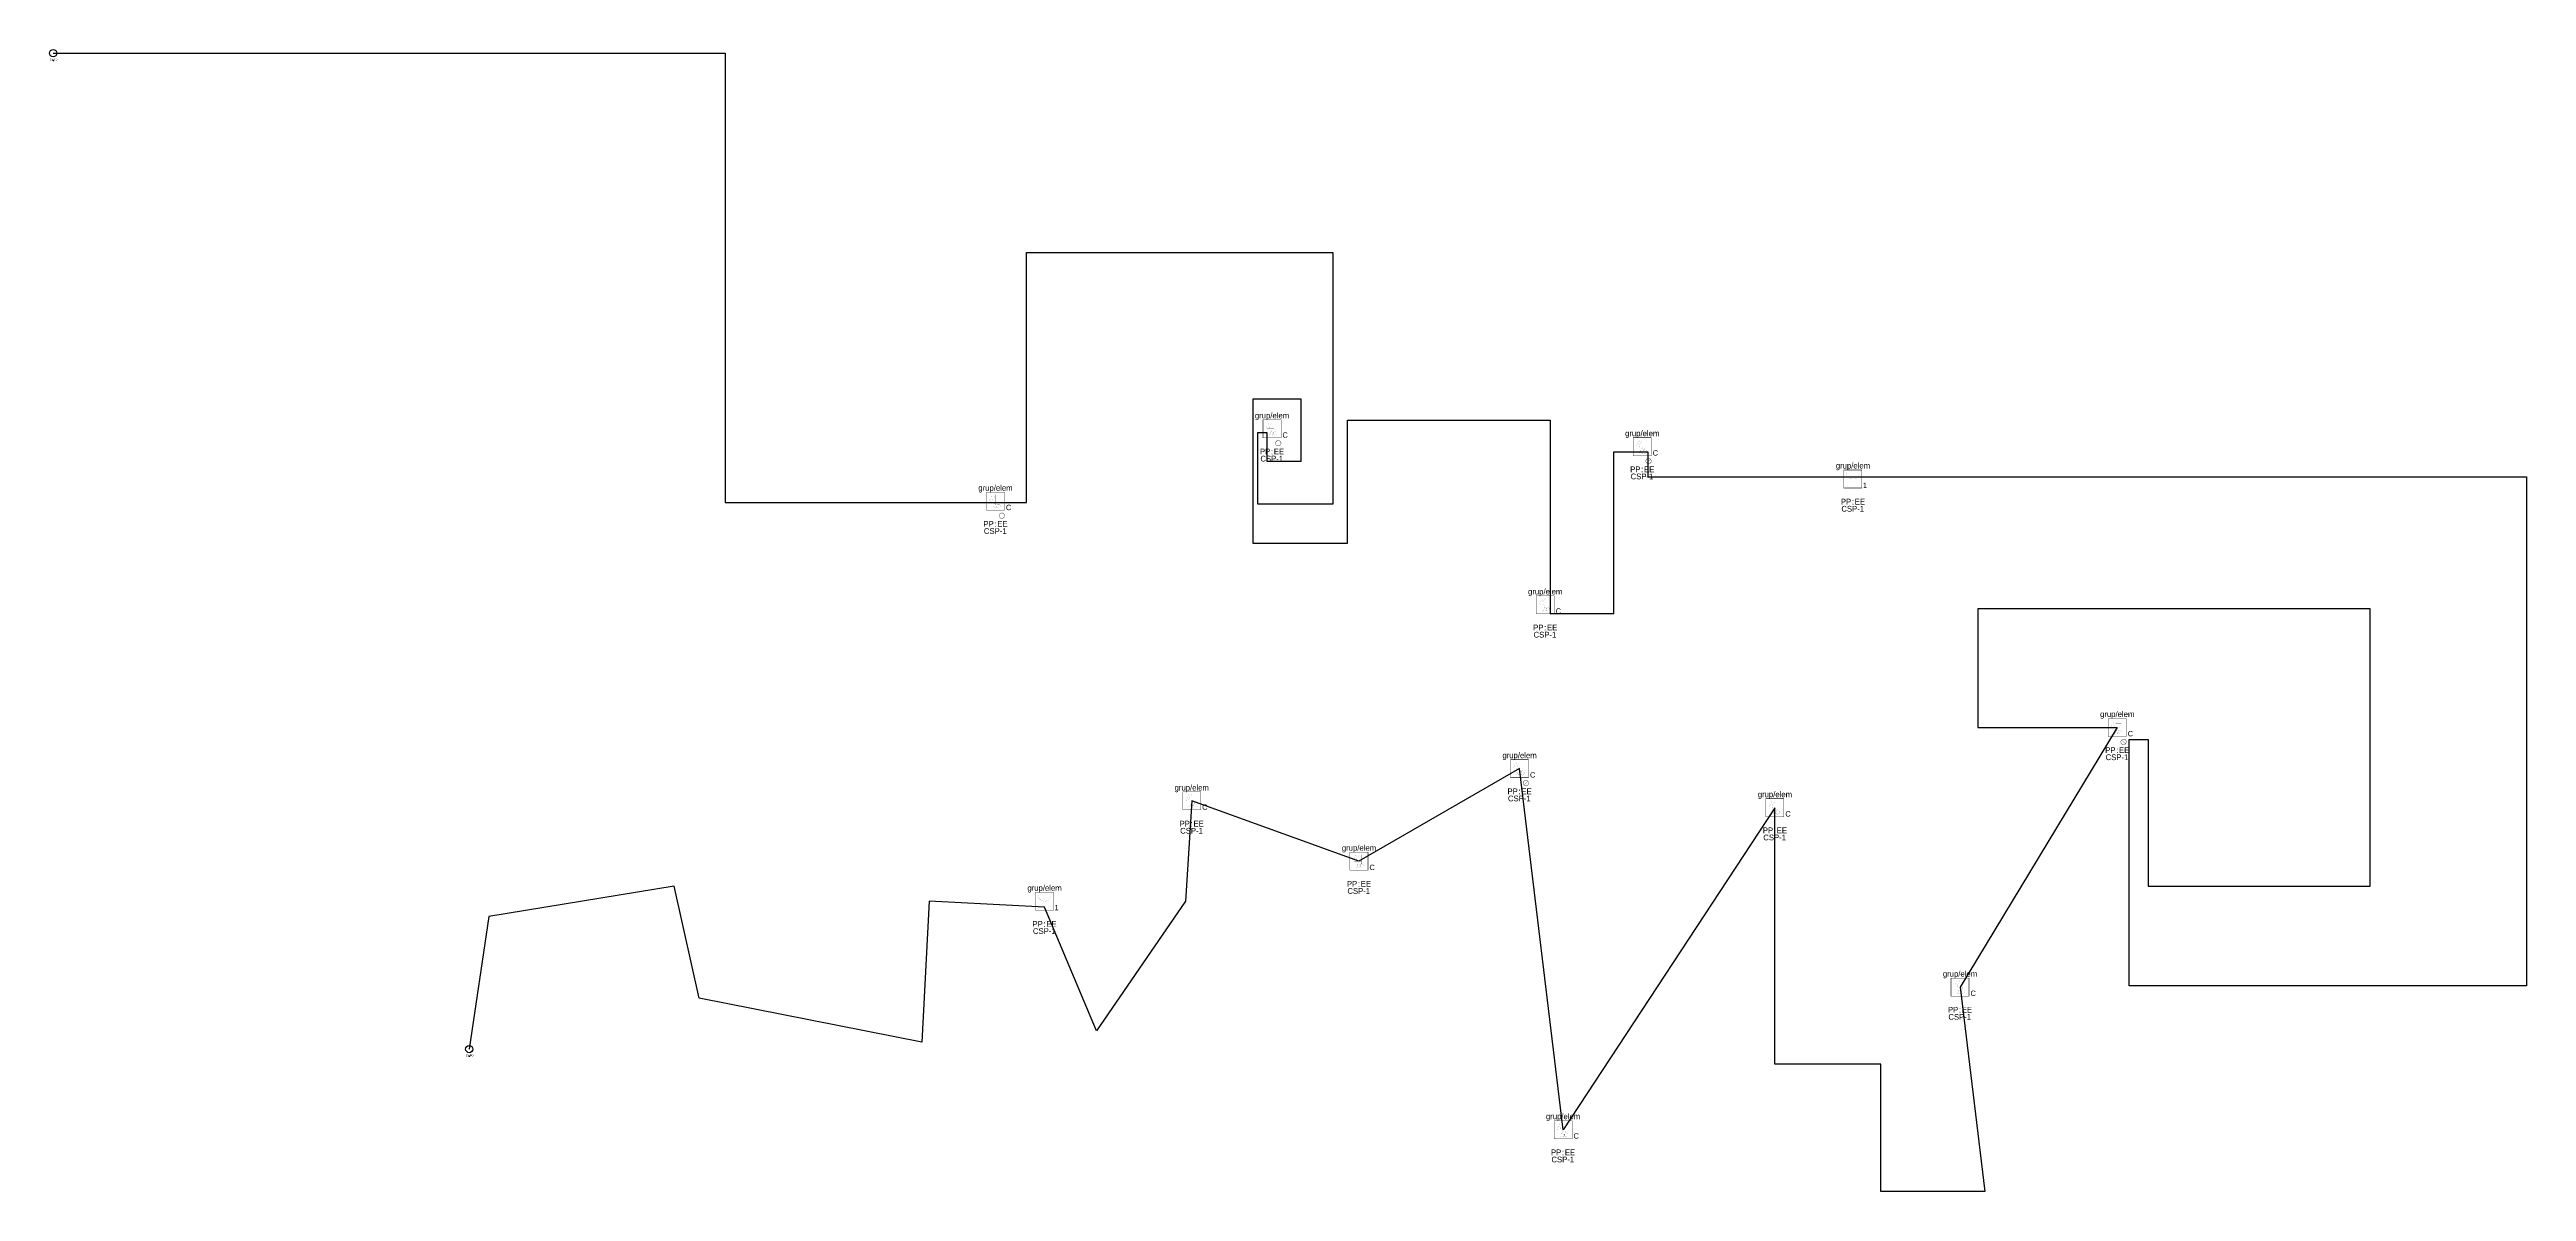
# Model space of a CAD drawing. Extents: x 791 to 7667, y 459 to 3629.
import ezdxf
from ezdxf.enums import TextEntityAlignment as Align

# ---------------------------------------------------------------- set-up
doc = ezdxf.new("R2010")
doc.units = 0
doc.layers.get('0').update_dxf_attribs({"linetype": 'CONTINUOUS'})
for name, color, linetype in [('LOOP_10', 7, 'CONTINUOUS'), ('SCHSEC_ADRES_ELEMENT', 1, 'CONTINUOUS'), ('SCHSEC_ADRES_GRUPY', 6, 'CONTINUOUS'), ('SCHSEC_ADRES_WEJSCIA', 4, 'CONTINUOUS'), ('SCHSEC_CENTRALA', 3, 'CONTINUOUS'), ('SCHSEC_KOMENTARZ', 8, 'CONTINUOUS'), ('SCHSEC_OPISY', 9, 'CONTINUOUS')]:
    doc.layers.add(name, color=color, linetype=linetype)

# ---------------------------------------------------------------- blocks, each defined once
blk = doc.blocks.new('*U149')
at = {"layer": 'SCHSEC_ADRES_ELEMENT'}
blk.add_text(':', height=16, dxfattribs=at).set_placement((-3.1, -70.9))
blk = doc.blocks.new('*U150')
blk.add_text('1', height=15).set_placement((27.7, -25))
blk = doc.blocks.new('*U60')
at = {"const_width": 1}
blk.add_lwpolyline([(-25, -25), (-25, 25), (25, 25), (25, -25)], close=True, dxfattribs=at)
at = {"const_width": 0.2}
blk.add_lwpolyline([(-18, 18), (-18, 18, 0.414214), (0, 0), (0, 0), (0, -18), (0, 0), (0, 0, 0.414214), (18, 18), (18, 18)], format="xyb", dxfattribs=at)
for name in ['*U149', '*U150']:
    blk.add_blockref(name, (0, 0))
at = {"layer": 'SCHSEC_ADRES_ELEMENT', "flags": 8}
blk.add_attdef('PETLA', text='', height=16, dxfattribs=at).set_placement((-5, -62.9), align=Align.MIDDLE_RIGHT)
blk.add_attdef('ELEM', text='', height=16, dxfattribs=at).set_placement((5, -62.9), align=Align.MIDDLE_LEFT)
at = {"layer": 'SCHSEC_ADRES_GRUPY', "flags": 8}
blk.add_attdef('ADRES', text='', height=16, dxfattribs=at).set_placement((0, 29), align=Align.CENTER)
at = {"layer": 'SCHSEC_ADRES_WEJSCIA', "flags": 8}
blk.add_attdef('WEJ_1', text='', height=16, dxfattribs=at).set_placement((0, 29), align=Align.CENTER)
at = {"layer": 'SCHSEC_CENTRALA', "flags": 8}
blk.add_attdef('CSP', text='', height=16, dxfattribs=at).set_placement((-0.7, -90.7), align=Align.CENTER)
at = {"layer": 'SCHSEC_KOMENTARZ', "flags": 8}
blk.add_attdef('KOMENT', text='', height=10, dxfattribs=at).set_placement((30, 0), align=Align.MIDDLE_LEFT)
at = {"layer": 'SCHSEC_OPISY', "flags": 8}
for tag, p in [('OP_1', (-29, 17)), ('OP_2', (-29, 0)), ('OP_3', (-29, -17))]:
    blk.add_attdef(tag, text='', height=16, dxfattribs=at).set_placement(p, align=Align.MIDDLE_RIGHT)
blk = doc.blocks.new('*U153')
at = {"layer": 'SCHSEC_ADRES_ELEMENT'}
blk.add_text(':', height=16, dxfattribs=at).set_placement((-3.1, -70.9))
blk = doc.blocks.new('*U154')
blk.add_text('C', height=15).set_placement((29, -24.7))
blk = doc.blocks.new('*U62')
at = {"const_width": 1}
blk.add_lwpolyline([(-25, -25), (-25, 25), (25, 25), (25, -25)], close=True, dxfattribs=at)
at = {"const_width": 0.2}
for points in [[(-8, 18), (-15.5, 4.5, 0.572988), (-12.9, 0), (-3, 0, -0.572988), (-0.4, -4.5), (-8, -18)], [(0, 18), (-7.6, 4.5, 0.572988), (-5, 0), (5, 0, -0.572988), (7.6, -4.5), (0, -18)]]:
    blk.add_lwpolyline(points, format="xyb", dxfattribs=at)
for points in [[(0, -8), (0, 18), (0, 11), (-3.6, 11), (3.6, 11)], [(8, -8), (8, 18), (8, 11), (4.4, 11), (11.6, 11)]]:
    blk.add_lwpolyline(points, dxfattribs=at)
for points in [[(-5, -13), (-5, -13, -0.414214), (0, -8), (0, -8, -0.414214), (5, -13), (5, -13, -0.414214), (0, -18), (0, -18, -0.414214)], [(3, -13), (3, -13, -0.414214), (8, -8), (8, -8, -0.414214), (13, -13), (13, -13, -0.414214), (8, -18), (8, -18, -0.414214)]]:
    blk.add_lwpolyline(points, format="xyb", close=True, dxfattribs=at)
for name in ['*U153', '*U154']:
    blk.add_blockref(name, (0, 0))
at = {"layer": 'SCHSEC_ADRES_ELEMENT', "flags": 8}
blk.add_attdef('PETLA', text='', height=16, dxfattribs=at).set_placement((-5, -62.9), align=Align.MIDDLE_RIGHT)
blk.add_attdef('ELEM', text='', height=16, dxfattribs=at).set_placement((5, -62.9), align=Align.MIDDLE_LEFT)
at = {"layer": 'SCHSEC_ADRES_GRUPY', "flags": 8}
blk.add_attdef('ADRES', text='', height=16, dxfattribs=at).set_placement((0, 29), align=Align.CENTER)
at = {"layer": 'SCHSEC_CENTRALA', "flags": 8}
blk.add_attdef('CSP', text='', height=16, dxfattribs=at).set_placement((-0.7, -90.7), align=Align.CENTER)
at = {"layer": 'SCHSEC_KOMENTARZ', "flags": 8}
blk.add_attdef('KOMENT', text='', height=10, dxfattribs=at).set_placement((30, 0), align=Align.MIDDLE_LEFT)
at = {"layer": 'SCHSEC_OPISY', "flags": 8}
for tag, p in [('OP_1', (-29, 17)), ('OP_2', (-29, 0)), ('OP_3', (-29, -17))]:
    blk.add_attdef(tag, text='', height=16, dxfattribs=at).set_placement(p, align=Align.MIDDLE_RIGHT)
blk = doc.blocks.new('*U139')
at = {"layer": 'SCHSEC_ADRES_ELEMENT'}
blk.add_text(':', height=16, dxfattribs=at).set_placement((-3.1, -70.9))
blk = doc.blocks.new('*U140')
blk.add_text('C', height=15).set_placement((29, -24.7))
blk = doc.blocks.new('*U55')
at = {"const_width": 1}
blk.add_lwpolyline([(-25, -25), (-25, 25), (25, 25), (25, -25)], close=True, dxfattribs=at)
at = {"const_width": 0.2}
for points in [[(-8, 18), (-15.5, 4.5, 0.572988), (-12.9, 0), (-3, 0, -0.572988), (-0.4, -4.5), (-8, -18)], [(0, 18), (-7.6, 4.5, 0.572988), (-5, 0), (5, 0, -0.572988), (7.6, -4.5), (0, -18)]]:
    blk.add_lwpolyline(points, format="xyb", dxfattribs=at)
for points in [[(0, -8), (0, 18), (0, 11), (-3.6, 11), (3.6, 11)], [(8, -8), (8, 18), (8, 11), (4.4, 11), (11.6, 11)], [(12.2, -45.3), (22.8, -34.7), (17.5, -40), (12.2, -34.7), (22.8, -45.3)]]:
    blk.add_lwpolyline(points, dxfattribs=at)
for points, const_width in [([(-5, -13), (-5, -13, -0.414214), (0, -8), (0, -8, -0.414214), (5, -13), (5, -13, -0.414214), (0, -18), (0, -18, -0.414214)], 0.2), ([(3, -13), (3, -13, -0.414214), (8, -8), (8, -8, -0.414214), (13, -13), (13, -13, -0.414214), (8, -18), (8, -18, -0.414214)], 0.2), ([(17.5, -32.5), (17.5, -32.5, -0.414214), (25, -40), (25, -40, -0.414214), (17.5, -47.5), (17.5, -47.5, -0.414214), (10, -40), (10, -40, -0.414214)], 1)]:
    blk.add_lwpolyline(points, format="xyb", close=True, dxfattribs=dict(const_width=const_width))
for name in ['*U139', '*U140']:
    blk.add_blockref(name, (0, 0))
at = {"layer": 'SCHSEC_ADRES_ELEMENT', "flags": 8}
blk.add_attdef('PETLA', text='', height=16, dxfattribs=at).set_placement((-5, -62.9), align=Align.MIDDLE_RIGHT)
blk.add_attdef('ELEM', text='', height=16, dxfattribs=at).set_placement((5, -62.9), align=Align.MIDDLE_LEFT)
at = {"layer": 'SCHSEC_ADRES_GRUPY', "flags": 8}
blk.add_attdef('ADRES', text='', height=16, dxfattribs=at).set_placement((0, 29), align=Align.CENTER)
at = {"layer": 'SCHSEC_CENTRALA', "flags": 8}
blk.add_attdef('CSP', text='', height=16, dxfattribs=at).set_placement((-0.7, -90.7), align=Align.CENTER)
at = {"layer": 'SCHSEC_KOMENTARZ', "flags": 8}
blk.add_attdef('KOMENT', text='', height=10, dxfattribs=at).set_placement((30, 0), align=Align.MIDDLE_LEFT)
at = {"layer": 'SCHSEC_OPISY', "flags": 8}
for tag, p in [('OP_1', (-29, 17)), ('OP_2', (-29, 0)), ('OP_3', (-29, -17))]:
    blk.add_attdef(tag, text='', height=16, dxfattribs=at).set_placement(p, align=Align.MIDDLE_RIGHT)
blk = doc.blocks.new('*U69')
blk.add_text(':', height=5).set_placement((-1, -20))
blk = doc.blocks.new('*U15')
for q in [(-2, -20), (2, -20)]:
    blk.add_line((0, -20), q)
blk.add_circle((0, 0), 10)
blk.add_blockref('*U69', (0, 0))
blk.add_attdef('LOOP', text='', height=5).set_placement((-2, -20), align=Align.RIGHT)
for tag in ['TO', 'FROM']:
    blk.add_attdef(tag, (2, -20), '', height=5)
blk = doc.blocks.new('*U70')
blk.add_text(':', height=5).set_placement((-1, -20))
blk = doc.blocks.new('*U19')
for q in [(-2, -20), (2, -20)]:
    blk.add_line((0, -20), q)
blk.add_circle((0, 0), 10)
blk.add_blockref('*U70', (0, 0))
blk.add_attdef('LOOP', text='', height=5).set_placement((-2, -20), align=Align.RIGHT)
for tag in ['TO', 'FROM']:
    blk.add_attdef(tag, (2, -20), '', height=5)

msp = doc.modelspace()

# ---------------------------------------------------------------- linework, layer by layer
at = {"layer": 'LOOP_10'}
msp.add_lwpolyline([(801, 3618.7), (2666.1, 3618.7), (2666.1, 2370.9), (3403.3, 2370.9), (3503.3, 2370.9), (3503.3, 3065.7), (4352.9, 3065.7), (4352.9, 2366.6), (4145.3, 2366.6), (4145.3, 2565.6), (4170.2, 2565.6), (4170.2, 2486.3), (4265.7, 2486.3), (4265.7, 2657.8), (4131.6, 2657.8), (4131.6, 2258.5), (4394.1, 2258.5), (4394.1, 2600.1), (4956.2, 2600.1), (4956.2, 2063), (5132.9, 2063), (5132.9, 2512.2), (5228.1, 2512.2), (5228.1, 2442.6), (5796, 2442.6), (7666.8, 2442.6), (7666.8, 1029.6), (6564.1, 1029.6), (6564.1, 1713.5), (6616.6, 1713.5), (6616.6, 1306.2), (7232.9, 1306.2), (7232.9, 2076), (6144.1, 2076), (6144.1, 1746.9), (6530.8, 1746.9), (6094.3, 1026.2), (6163.5, 458.9), (5874.5, 458.9), (5874.5, 811.8), (5580.5, 811.8), (5580.5, 1524.2), (4992.4, 630.3), (4871.7, 1632.5), (4425.9, 1375.7), (3961.6, 1542.8), (3944.1, 1264.4), (3697.3, 904.9), (3553.1, 1248.1), (3232.5, 1264.4), (3212.6, 873.4), (2594, 995.7), (2524.7, 1306.7), (2010, 1222.1), (1956.1, 854.1)], dxfattribs=at)

# ---------------------------------------------------------------- block references
for name, p in [('*U19', (801, 3618.7)), ('*U15', (1956.1, 854.1))]:
    msp.add_blockref(name, p, dxfattribs=at).add_auto_attribs({'FROM': '0', 'TO': 'TO', 'LOOP': '10'})
ref = msp.add_blockref('*U55', (4184.5, 2575.8), dxfattribs=at)
ref.add_attrib('PETLA', 'PP', dxfattribs={"layer": 'SCHSEC_ADRES_ELEMENT', "height": 16}).set_placement((4179.5, 2512.9), align=Align.MIDDLE_RIGHT)
ref.add_attrib('ELEM', 'EE', dxfattribs={"layer": 'SCHSEC_ADRES_ELEMENT', "height": 16}).set_placement((4189.5, 2512.9), align=Align.MIDDLE_LEFT)
ref.add_attrib('ADRES', 'grup/elem', dxfattribs={"layer": 'SCHSEC_ADRES_GRUPY', "height": 16}).set_placement((4184.5, 2604.8), align=Align.CENTER)
ref.add_attrib('CSP', 'CSP-1', dxfattribs={"layer": 'SCHSEC_CENTRALA', "height": 16}).set_placement((4183.8, 2485.1), align=Align.CENTER)
ref = msp.add_blockref('*U55', (5212.2, 2526.3), dxfattribs=at)
ref.add_attrib('PETLA', 'PP', dxfattribs={"layer": 'SCHSEC_ADRES_ELEMENT', "height": 16}).set_placement((5207.2, 2463.4), align=Align.MIDDLE_RIGHT)
ref.add_attrib('ELEM', 'EE', dxfattribs={"layer": 'SCHSEC_ADRES_ELEMENT', "height": 16}).set_placement((5217.2, 2463.4), align=Align.MIDDLE_LEFT)
ref.add_attrib('ADRES', 'grup/elem', dxfattribs={"layer": 'SCHSEC_ADRES_GRUPY', "height": 16}).set_placement((5212.2, 2555.3), align=Align.CENTER)
ref.add_attrib('CSP', 'CSP-1', dxfattribs={"layer": 'SCHSEC_CENTRALA', "height": 16}).set_placement((5211.5, 2435.7), align=Align.CENTER)
ref = msp.add_blockref('*U60', (5797.2, 2436.6), dxfattribs=at)
ref.add_attrib('PETLA', 'PP', dxfattribs={"layer": 'SCHSEC_ADRES_ELEMENT', "height": 16}).set_placement((5792.2, 2373.7), align=Align.MIDDLE_RIGHT)
ref.add_attrib('ELEM', 'EE', dxfattribs={"layer": 'SCHSEC_ADRES_ELEMENT', "height": 16}).set_placement((5802.2, 2373.7), align=Align.MIDDLE_LEFT)
ref.add_attrib('ADRES', 'grup/elem', dxfattribs={"layer": 'SCHSEC_ADRES_GRUPY', "height": 16}).set_placement((5797.2, 2465.6), align=Align.CENTER)
ref.add_attrib('CSP', 'CSP-1', dxfattribs={"layer": 'SCHSEC_CENTRALA', "height": 16}).set_placement((5796.5, 2346), align=Align.CENTER)
ref = msp.add_blockref('*U55', (3416.9, 2374.8), dxfattribs=at)
ref.add_attrib('PETLA', 'PP', dxfattribs={"layer": 'SCHSEC_ADRES_ELEMENT', "height": 16}).set_placement((3411.9, 2311.9), align=Align.MIDDLE_RIGHT)
ref.add_attrib('ELEM', 'EE', dxfattribs={"layer": 'SCHSEC_ADRES_ELEMENT', "height": 16}).set_placement((3421.9, 2311.9), align=Align.MIDDLE_LEFT)
ref.add_attrib('ADRES', 'grup/elem', dxfattribs={"layer": 'SCHSEC_ADRES_GRUPY', "height": 16}).set_placement((3416.9, 2403.8), align=Align.CENTER)
ref.add_attrib('CSP', 'CSP-1', dxfattribs={"layer": 'SCHSEC_CENTRALA', "height": 16}).set_placement((3416.2, 2284.1), align=Align.CENTER)
ref = msp.add_blockref('*U62', (4942.9, 2087.1), dxfattribs=at)
ref.add_attrib('PETLA', 'PP', dxfattribs={"layer": 'SCHSEC_ADRES_ELEMENT', "height": 16}).set_placement((4937.9, 2024.2), align=Align.MIDDLE_RIGHT)
ref.add_attrib('ELEM', 'EE', dxfattribs={"layer": 'SCHSEC_ADRES_ELEMENT', "height": 16}).set_placement((4947.9, 2024.2), align=Align.MIDDLE_LEFT)
ref.add_attrib('ADRES', 'grup/elem', dxfattribs={"layer": 'SCHSEC_ADRES_GRUPY', "height": 16}).set_placement((4942.9, 2116.1), align=Align.CENTER)
ref.add_attrib('CSP', 'CSP-1', dxfattribs={"layer": 'SCHSEC_CENTRALA', "height": 16}).set_placement((4942.2, 1996.4), align=Align.CENTER)
ref = msp.add_blockref('*U55', (6530.8, 1746.9), dxfattribs=at)
ref.add_attrib('PETLA', 'PP', dxfattribs={"layer": 'SCHSEC_ADRES_ELEMENT', "height": 16}).set_placement((6525.8, 1684), align=Align.MIDDLE_RIGHT)
ref.add_attrib('ELEM', 'EE', dxfattribs={"layer": 'SCHSEC_ADRES_ELEMENT', "height": 16}).set_placement((6535.8, 1684), align=Align.MIDDLE_LEFT)
ref.add_attrib('ADRES', 'grup/elem', dxfattribs={"layer": 'SCHSEC_ADRES_GRUPY', "height": 16}).set_placement((6530.8, 1775.9), align=Align.CENTER)
ref.add_attrib('CSP', 'CSP-1', dxfattribs={"layer": 'SCHSEC_CENTRALA', "height": 16}).set_placement((6530.1, 1656.2), align=Align.CENTER)
ref = msp.add_blockref('*U55', (4871.7, 1632.5), dxfattribs=at)
ref.add_attrib('PETLA', 'PP', dxfattribs={"layer": 'SCHSEC_ADRES_ELEMENT', "height": 16}).set_placement((4866.7, 1569.5), align=Align.MIDDLE_RIGHT)
ref.add_attrib('ELEM', 'EE', dxfattribs={"layer": 'SCHSEC_ADRES_ELEMENT', "height": 16}).set_placement((4876.7, 1569.5), align=Align.MIDDLE_LEFT)
ref.add_attrib('ADRES', 'grup/elem', dxfattribs={"layer": 'SCHSEC_ADRES_GRUPY', "height": 16}).set_placement((4871.7, 1661.5), align=Align.CENTER)
ref.add_attrib('CSP', 'CSP-1', dxfattribs={"layer": 'SCHSEC_CENTRALA', "height": 16}).set_placement((4871, 1541.8), align=Align.CENTER)
ref = msp.add_blockref('*U62', (3961.6, 1542.8), dxfattribs=at)
ref.add_attrib('PETLA', 'PP', dxfattribs={"layer": 'SCHSEC_ADRES_ELEMENT', "height": 16}).set_placement((3956.6, 1479.8), align=Align.MIDDLE_RIGHT)
ref.add_attrib('ELEM', 'EE', dxfattribs={"layer": 'SCHSEC_ADRES_ELEMENT', "height": 16}).set_placement((3966.6, 1479.8), align=Align.MIDDLE_LEFT)
ref.add_attrib('ADRES', 'grup/elem', dxfattribs={"layer": 'SCHSEC_ADRES_GRUPY', "height": 16}).set_placement((3961.6, 1571.8), align=Align.CENTER)
ref.add_attrib('CSP', 'CSP-1', dxfattribs={"layer": 'SCHSEC_CENTRALA', "height": 16}).set_placement((3961, 1452.1), align=Align.CENTER)
ref = msp.add_blockref('*U62', (5580.5, 1524.2), dxfattribs=at)
ref.add_attrib('PETLA', 'PP', dxfattribs={"layer": 'SCHSEC_ADRES_ELEMENT', "height": 16}).set_placement((5575.5, 1461.3), align=Align.MIDDLE_RIGHT)
ref.add_attrib('ELEM', 'EE', dxfattribs={"layer": 'SCHSEC_ADRES_ELEMENT', "height": 16}).set_placement((5585.5, 1461.3), align=Align.MIDDLE_LEFT)
ref.add_attrib('ADRES', 'grup/elem', dxfattribs={"layer": 'SCHSEC_ADRES_GRUPY', "height": 16}).set_placement((5580.5, 1553.2), align=Align.CENTER)
ref.add_attrib('CSP', 'CSP-1', dxfattribs={"layer": 'SCHSEC_CENTRALA', "height": 16}).set_placement((5579.8, 1433.5), align=Align.CENTER)
ref = msp.add_blockref('*U62', (4425.9, 1375.7), dxfattribs=at)
ref.add_attrib('PETLA', 'PP', dxfattribs={"layer": 'SCHSEC_ADRES_ELEMENT', "height": 16}).set_placement((4420.9, 1312.8), align=Align.MIDDLE_RIGHT)
ref.add_attrib('ELEM', 'EE', dxfattribs={"layer": 'SCHSEC_ADRES_ELEMENT', "height": 16}).set_placement((4430.9, 1312.8), align=Align.MIDDLE_LEFT)
ref.add_attrib('ADRES', 'grup/elem', dxfattribs={"layer": 'SCHSEC_ADRES_GRUPY', "height": 16}).set_placement((4425.9, 1404.7), align=Align.CENTER)
ref.add_attrib('CSP', 'CSP-1', dxfattribs={"layer": 'SCHSEC_CENTRALA', "height": 16}).set_placement((4425.3, 1285), align=Align.CENTER)
ref = msp.add_blockref('*U60', (3553.1, 1264.4), dxfattribs=at)
ref.add_attrib('PETLA', 'PP', dxfattribs={"layer": 'SCHSEC_ADRES_ELEMENT', "height": 16}).set_placement((3548.1, 1201.5), align=Align.MIDDLE_RIGHT)
ref.add_attrib('ELEM', 'EE', dxfattribs={"layer": 'SCHSEC_ADRES_ELEMENT', "height": 16}).set_placement((3558.1, 1201.5), align=Align.MIDDLE_LEFT)
ref.add_attrib('ADRES', 'grup/elem', dxfattribs={"layer": 'SCHSEC_ADRES_GRUPY', "height": 16}).set_placement((3553.1, 1293.4), align=Align.CENTER)
ref.add_attrib('CSP', 'CSP-1', dxfattribs={"layer": 'SCHSEC_CENTRALA', "height": 16}).set_placement((3552.4, 1173.7), align=Align.CENTER)
ref = msp.add_blockref('*U62', (6094.3, 1026.2), dxfattribs=at)
ref.add_attrib('PETLA', 'PP', dxfattribs={"layer": 'SCHSEC_ADRES_ELEMENT', "height": 16}).set_placement((6089.3, 963.3), align=Align.MIDDLE_RIGHT)
ref.add_attrib('ELEM', 'EE', dxfattribs={"layer": 'SCHSEC_ADRES_ELEMENT', "height": 16}).set_placement((6099.3, 963.3), align=Align.MIDDLE_LEFT)
ref.add_attrib('ADRES', 'grup/elem', dxfattribs={"layer": 'SCHSEC_ADRES_GRUPY', "height": 16}).set_placement((6094.3, 1055.2), align=Align.CENTER)
ref.add_attrib('CSP', 'CSP-1', dxfattribs={"layer": 'SCHSEC_CENTRALA', "height": 16}).set_placement((6093.6, 935.5), align=Align.CENTER)
ref = msp.add_blockref('*U62', (4992.4, 630.3), dxfattribs=at)
ref.add_attrib('PETLA', 'PP', dxfattribs={"layer": 'SCHSEC_ADRES_ELEMENT', "height": 16}).set_placement((4987.4, 567.4), align=Align.MIDDLE_RIGHT)
ref.add_attrib('ELEM', 'EE', dxfattribs={"layer": 'SCHSEC_ADRES_ELEMENT', "height": 16}).set_placement((4997.4, 567.4), align=Align.MIDDLE_LEFT)
ref.add_attrib('ADRES', 'grup/elem', dxfattribs={"layer": 'SCHSEC_ADRES_GRUPY', "height": 16}).set_placement((4992.4, 659.3), align=Align.CENTER)
ref.add_attrib('CSP', 'CSP-1', dxfattribs={"layer": 'SCHSEC_CENTRALA', "height": 16}).set_placement((4991.7, 539.6), align=Align.CENTER)

doc.saveas('drawing.dxf')
